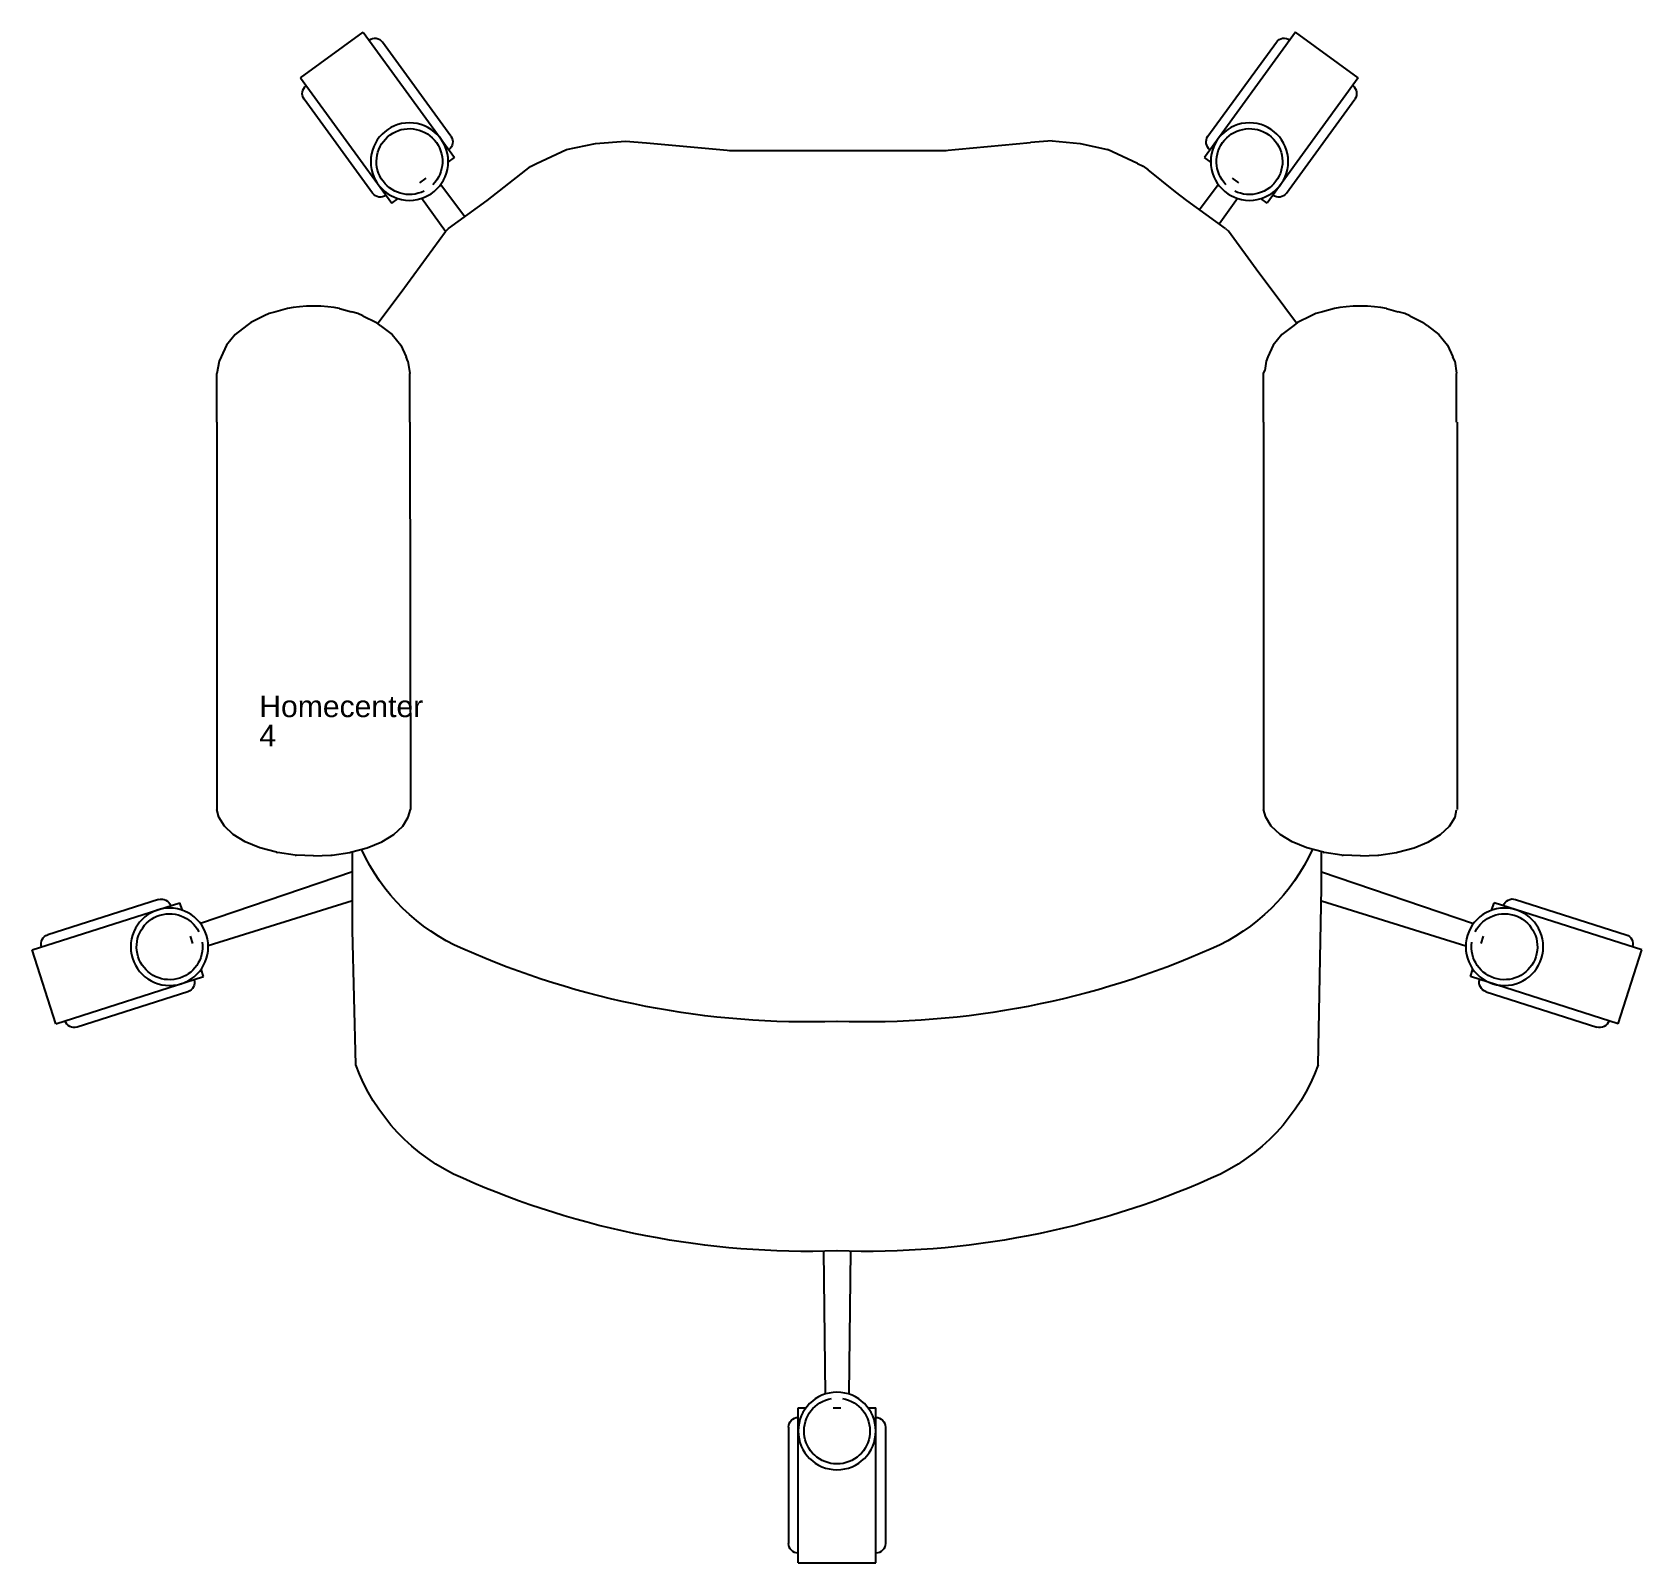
# Model space of a CAD drawing. Header units: inches. Extents: x 38 to 872, y -154 to 346.
# Drawn here: x 341.9 to 401.7, y 92.4 to 149.2 of the extents above; entities that cross this region are included whole.
import ezdxf

# ---------------------------------------------------------------- set-up
doc = ezdxf.new("R2010")
doc.units = ezdxf.units.IN
doc.header["$MEASUREMENT"] = 0
doc.styles.get("Standard").update_dxf_attribs({"font": 'arial.ttf'})

# ---------------------------------------------------------------- blocks, each defined once
blk = doc.blocks.new('Silla')
for p, q in [((-4.067, 41.016), (-1.187, 41.016)), ((-4.067, 41.016), (-4.067, 35.256)), ((-1.187, 41.016), (-1.187, 35.256)), ((-4.427, 35.976), (-4.427, 40.296)), ((-0.827, 35.976), (-0.827, 40.296)), ((-4.067, 35.256), (-3.772, 35.256)), ((-3.134, 29.442), (-3.066, 34.748)), ((-2.771, 35.256), (-2.483, 35.256)), ((-2.12, 29.442), (-2.189, 34.748)), ((-1.482, 35.256), (-1.187, 35.256)), ((-20.504, 22.512), (-20.618, 17.511)), ((15.249, 22.512), (15.364, 15.939)), ((-31.645, 20.988), (-32.519, 18.244)), ((-31.645, 20.988), (-26.157, 19.24)), ((-26.733, 19.801), (-30.849, 21.113)), ((26.39, 20.988), (20.902, 19.24)), ((21.479, 19.801), (25.595, 21.113)), ((26.39, 20.988), (27.265, 18.244)), ((-26.157, 19.24), (-26.246, 18.958)), ((20.902, 19.24), (20.992, 18.958)), ((-32.519, 18.244), (-27.031, 16.496)), ((-26.55, 18.005), (-26.637, 17.73)), ((-20.618, 16.429), (-25.977, 18.094)), ((15.364, 16.429), (20.723, 18.094)), ((21.296, 18.005), (21.383, 17.73)), ((27.265, 18.244), (21.777, 16.496)), ((-27.826, 16.371), (-31.942, 17.683)), ((-20.618, 17.511), (-20.618, 17.239)), ((22.572, 16.371), (26.688, 17.683)), ((-26.941, 16.777), (-27.031, 16.496)), ((-20.618, 15.35), (-26.265, 17.266)), ((-20.618, 17.239), (-20.618, 15.939)), ((15.364, 15.35), (21.011, 17.266)), ((21.687, 16.777), (21.777, 16.496)), ((-20.618, 15.939), (-20.618, 15.176)), ((15.364, 15.939), (15.364, 15.176)), ((-20.618, 15.176), (-20.618, 14.597)), ((15.364, 15.176), (15.364, 14.597)), ((-24.059, 14.452), (-24.603, 14.229)), ((-23.439, 14.618), (-24.059, 14.452)), ((-23.439, 14.618), (-23.413, 14.622)), ((-22.753, 14.722), (-23.413, 14.622)), ((-22.753, 14.722), (-22.713, 14.724)), ((-22.067, 14.754), (-22.713, 14.724)), ((-22.067, 14.754), (-21.421, 14.724)), ((-21.421, 14.724), (-21.381, 14.722)), ((-21.381, 14.722), (-20.721, 14.622)), ((-20.721, 14.622), (-20.695, 14.618)), ((-20.695, 14.618), (-20.075, 14.452)), ((-20.075, 14.452), (-19.532, 14.229)), ((14.821, 14.452), (14.277, 14.229)), ((15.441, 14.618), (14.821, 14.452)), ((15.441, 14.618), (15.467, 14.622)), ((16.127, 14.722), (15.467, 14.622)), ((16.127, 14.722), (16.167, 14.724)), ((16.813, 14.754), (16.167, 14.724)), ((16.813, 14.754), (17.459, 14.724)), ((17.459, 14.724), (17.499, 14.722)), ((17.499, 14.722), (18.159, 14.622)), ((18.159, 14.622), (18.185, 14.618)), ((18.185, 14.618), (18.805, 14.452)), ((18.805, 14.452), (19.348, 14.229)), ((-25.049, 13.958), (-25.38, 13.648)), ((-24.603, 14.229), (-25.049, 13.958)), ((-19.532, 14.229), (-19.086, 13.958)), ((-19.086, 13.958), (-18.755, 13.648)), ((13.831, 13.958), (13.5, 13.648)), ((14.277, 14.229), (13.831, 13.958)), ((19.348, 14.229), (19.794, 13.958)), ((19.794, 13.958), (20.125, 13.648)), ((-25.584, 13.312), (-25.667, 13.034)), ((-25.38, 13.648), (-25.584, 13.312)), ((-18.755, 13.648), (-18.551, 13.312)), ((-18.551, 13.312), (-18.467, 13.034)), ((13.296, 13.312), (13.213, 13.034)), ((13.5, 13.648), (13.296, 13.312)), ((20.125, 13.648), (20.329, 13.312)), ((20.329, 13.312), (20.383, 13.039)), ((-25.667, -1.357), (-25.667, 13.034)), ((-18.496, -1.357), (-18.467, 13.034)), ((13.213, -1.357), (13.213, 13.034)), ((20.413, -1.357), (20.413, 13.034)), ((-25.667, -1.357), (-25.667, -1.984)), ((-18.496, -1.357), (-18.496, -1.984)), ((13.213, -1.357), (13.213, -1.984)), ((20.384, -1.357), (20.384, -1.984)), ((-25.667, -1.984), (-25.667, -2.595)), ((-18.496, -1.984), (-18.496, -2.595)), ((13.213, -1.984), (13.213, -2.595)), ((20.384, -1.984), (20.384, -2.595)), ((-25.667, -2.595), (-25.667, -3.173)), ((-18.496, -2.595), (-18.496, -3.167)), ((13.213, -2.595), (13.213, -3.173)), ((20.384, -2.595), (20.384, -3.173)), ((-25.57, -3.629), (-25.667, -3.173)), ((-18.565, -3.629), (-18.496, -3.167)), ((-18.496, -3.168), (-18.496, -3.167)), ((13.213, -3.173), (13.259, -3.282)), ((13.31, -3.629), (13.259, -3.282)), ((20.315, -3.629), (20.383, -3.176)), ((20.384, -3.168), (20.384, -3.167)), ((-25.502, -3.789), (-25.57, -3.629)), ((-25.303, -4.224), (-25.502, -3.789)), ((-18.831, -4.224), (-18.632, -3.789)), ((-18.565, -3.629), (-18.632, -3.789)), ((13.378, -3.789), (13.31, -3.629)), ((13.577, -4.224), (13.378, -3.789)), ((20.049, -4.224), (20.248, -3.789)), ((20.315, -3.629), (20.248, -3.789)), ((-24.98, -4.618), (-25.303, -4.224)), ((-24.544, -4.956), (-24.98, -4.618)), ((-19.591, -4.956), (-19.155, -4.618)), ((-19.155, -4.618), (-18.831, -4.224)), ((13.9, -4.618), (13.577, -4.224)), ((14.336, -4.956), (13.9, -4.618)), ((19.289, -4.956), (19.725, -4.618)), ((19.725, -4.618), (20.049, -4.224)), ((-24.4, -5.067), (-24.544, -4.956)), ((-23.9, -5.313), (-24.4, -5.067)), ((-23.717, -5.393), (-23.9, -5.313)), ((-20.234, -5.313), (-20.418, -5.393)), ((-20.234, -5.313), (-19.734, -5.067)), ((-19.591, -4.956), (-19.734, -5.067)), ((-19.687, -5.031), (-18.816, -6.194)), ((14.442, -5.038), (13.574, -6.198)), ((14.48, -5.067), (14.336, -4.956)), ((14.98, -5.313), (14.48, -5.067)), ((15.163, -5.393), (14.98, -5.313)), ((18.646, -5.313), (18.462, -5.393)), ((18.646, -5.313), (19.146, -5.067)), ((19.289, -4.956), (19.146, -5.067)), ((-23.47, -5.464), (-23.717, -5.393)), ((-23.034, -5.58), (-23.47, -5.464)), ((-22.826, -5.62), (-23.034, -5.58)), ((-22.59, -5.65), (-22.826, -5.62)), ((-22.334, -5.668), (-22.59, -5.65)), ((-22.067, -5.674), (-22.334, -5.668)), ((-21.801, -5.668), (-22.067, -5.674)), ((-21.544, -5.65), (-21.801, -5.668)), ((-21.308, -5.62), (-21.544, -5.65)), ((-21.101, -5.58), (-21.308, -5.62)), ((-21.101, -5.58), (-20.664, -5.464)), ((-20.418, -5.393), (-20.664, -5.464)), ((15.41, -5.464), (15.163, -5.393)), ((15.846, -5.58), (15.41, -5.464)), ((16.054, -5.62), (15.846, -5.58)), ((16.29, -5.65), (16.054, -5.62)), ((16.546, -5.668), (16.29, -5.65)), ((16.813, -5.674), (16.546, -5.668)), ((17.079, -5.668), (16.813, -5.674)), ((17.336, -5.65), (17.079, -5.668)), ((17.572, -5.62), (17.336, -5.65)), ((17.779, -5.58), (17.572, -5.62)), ((17.779, -5.58), (18.216, -5.464)), ((18.462, -5.393), (18.216, -5.464)), ((-18.816, -6.194), (-17.162, -8.44)), ((13.574, -6.198), (13.037, -6.908)), ((13.037, -6.908), (11.913, -8.451)), ((-17.162, -8.44), (-18.06, -9.678)), ((-17.162, -8.44), (-17.06, -8.55)), ((-17.06, -8.55), (-15.617, -9.591)), ((11.806, -8.557), (10.363, -9.599)), ((11.572, -8.726), (12.245, -9.678)), ((11.806, -8.557), (11.913, -8.451)), ((-22.55, -14.155), (-19.164, -9.495)), ((-19.164, -9.495), (-18.926, -9.668)), ((-16.451, -8.989), (-17.351, -10.194)), ((10.837, -9.257), (11.536, -10.194)), ((13.35, -9.495), (13.111, -9.668)), ((16.736, -14.155), (13.35, -9.495)), ((-19.879, -9.866), (-22.418, -13.36)), ((-15.617, -9.591), (-14.184, -10.727)), ((9.942, -9.918), (8.929, -10.735)), ((10.363, -9.599), (9.942, -9.918)), ((14.064, -9.866), (16.604, -13.36)), ((-18.116, -10.256), (-17.883, -10.426)), ((-14.184, -10.727), (-14.006, -10.861)), ((8.75, -10.865), (8.929, -10.735)), ((12.301, -10.256), (12.068, -10.426)), ((-20.22, -15.847), (-16.834, -11.187)), ((-17.073, -11.014), (-16.834, -11.187)), ((-14.006, -10.861), (-13.791, -10.966)), ((-13.791, -10.966), (-12.674, -11.484)), ((8.536, -10.966), (7.42, -11.484)), ((8.536, -10.966), (8.75, -10.865)), ((11.259, -11.014), (11.02, -11.187)), ((14.406, -15.847), (11.02, -11.187)), ((-12.674, -11.484), (-11.595, -11.708)), ((-11.595, -11.708), (-10.486, -11.8)), ((-10.486, -11.8), (-9.7, -11.741)), ((-9.7, -11.741), (-6.566, -11.447)), ((-6.622, -11.447), (1.431, -11.447)), ((1.369, -11.447), (4.563, -11.746)), ((5.362, -11.806), (4.563, -11.746)), ((5.362, -11.806), (6.407, -11.713)), ((6.407, -11.713), (7.42, -11.484)), ((-16.966, -11.982), (-19.506, -15.476)), ((11.152, -11.982), (13.691, -15.476)), ((-22.55, -14.155), (-20.22, -15.847)), ((16.736, -14.155), (14.406, -15.847))]:
    blk.add_line(p, q)
for centre in [(-2.627, 36.12), (-27.417, 18.13), (22.163, 18.13), (-18.507, -11.04), (12.693, -11.04)]:
    blk.add_circle(centre, 1.44)
for centre, radius, start, end in [((-4.067, 40.296), 0.36, 90, 180), ((-1.187, 40.296), 0.36, 0, 90), ((-2.627, 36.12), 1.224, 279.46232, 260.53768), ((-4.067, 35.976), 0.36, 180, 270), ((-1.187, 35.976), 0.36, 270, 0), ((-3.701, -2.208), 31.655, 88.05526, 113.9054), ((-1.553, -2.208), 31.655, 66.0946, 91.94474), ((-13.557, 19.951), 7.404, 113.66768, 159.76305), ((8.303, 19.951), 7.404, 20.23695, 66.33232), ((-30.959, 20.77), 0.36, 72.32754, 162.32754), ((25.704, 20.77), 0.36, 17.67246, 107.67246), ((-3.701, -10.732), 31.655, 88.05526, 113.9054), ((-1.553, -10.732), 31.655, 66.0946, 91.94474), ((-26.843, 19.458), 0.36, 342.32754, 72.32754), ((21.588, 19.458), 0.36, 107.67246, 197.67246), ((-27.417, 18.13), 1.224, 351.78986, 332.86522), ((22.163, 18.13), 1.224, 207.13478, 188.21014), ((-31.833, 18.026), 0.36, 162.32754, 252.32754), ((-13.557, 11.427), 7.404, 113.66768, 155.39861), ((8.303, 11.427), 7.404, 24.60139, 66.33232), ((26.579, 18.026), 0.36, 287.67246, 17.67246), ((-27.717, 16.714), 0.36, 252.32754, 342.32754), ((22.463, 16.714), 0.36, 197.67246, 287.67246), ((-19.588, -10.077), 0.36, 54, 144), ((-18.507, -11.04), 1.224, 63.46232, 44.53768), ((12.693, -11.04), 1.224, 135.46232, 116.53768), ((13.773, -10.077), 0.36, 36, 126), ((-17.258, -11.77), 0.36, 324, 54), ((11.443, -11.77), 0.36, 126, 216), ((-22.127, -13.572), 0.36, 144, 234), ((16.312, -13.572), 0.36, 306, 36), ((-19.797, -15.265), 0.36, 234, 324), ((13.982, -15.265), 0.36, 216, 306)]:
    blk.add_arc(centre, radius, start, end)
for tag, p, flags in [('ID', (-24.079, 11.736), 5), ('COMODIDAD', (-24.117, 8.545), 2)]:
    blk.add_attdef(tag, p, '', height=0.8, dxfattribs=dict(flags=flags))
for tag, p in [('PUESTO', (-24.083, 10.685)), ('MARCA', (-24.083, 9.598))]:
    blk.add_attdef(tag, p, '', height=0.8)

msp = doc.modelspace()

# ---------------------------------------------------------------- block references
ref = msp.add_blockref('Silla', (374.468, 133.397), dxfattribs=dict(xscale=-1, rotation=180))
ref.add_attrib('PUESTO', '4', (350.385, 122.712), dxfattribs={"height": 0.8})
ref.add_attrib('MARCA', 'Homecenter', (350.385, 123.799), dxfattribs={"height": 0.8})

doc.saveas('drawing.dxf')
